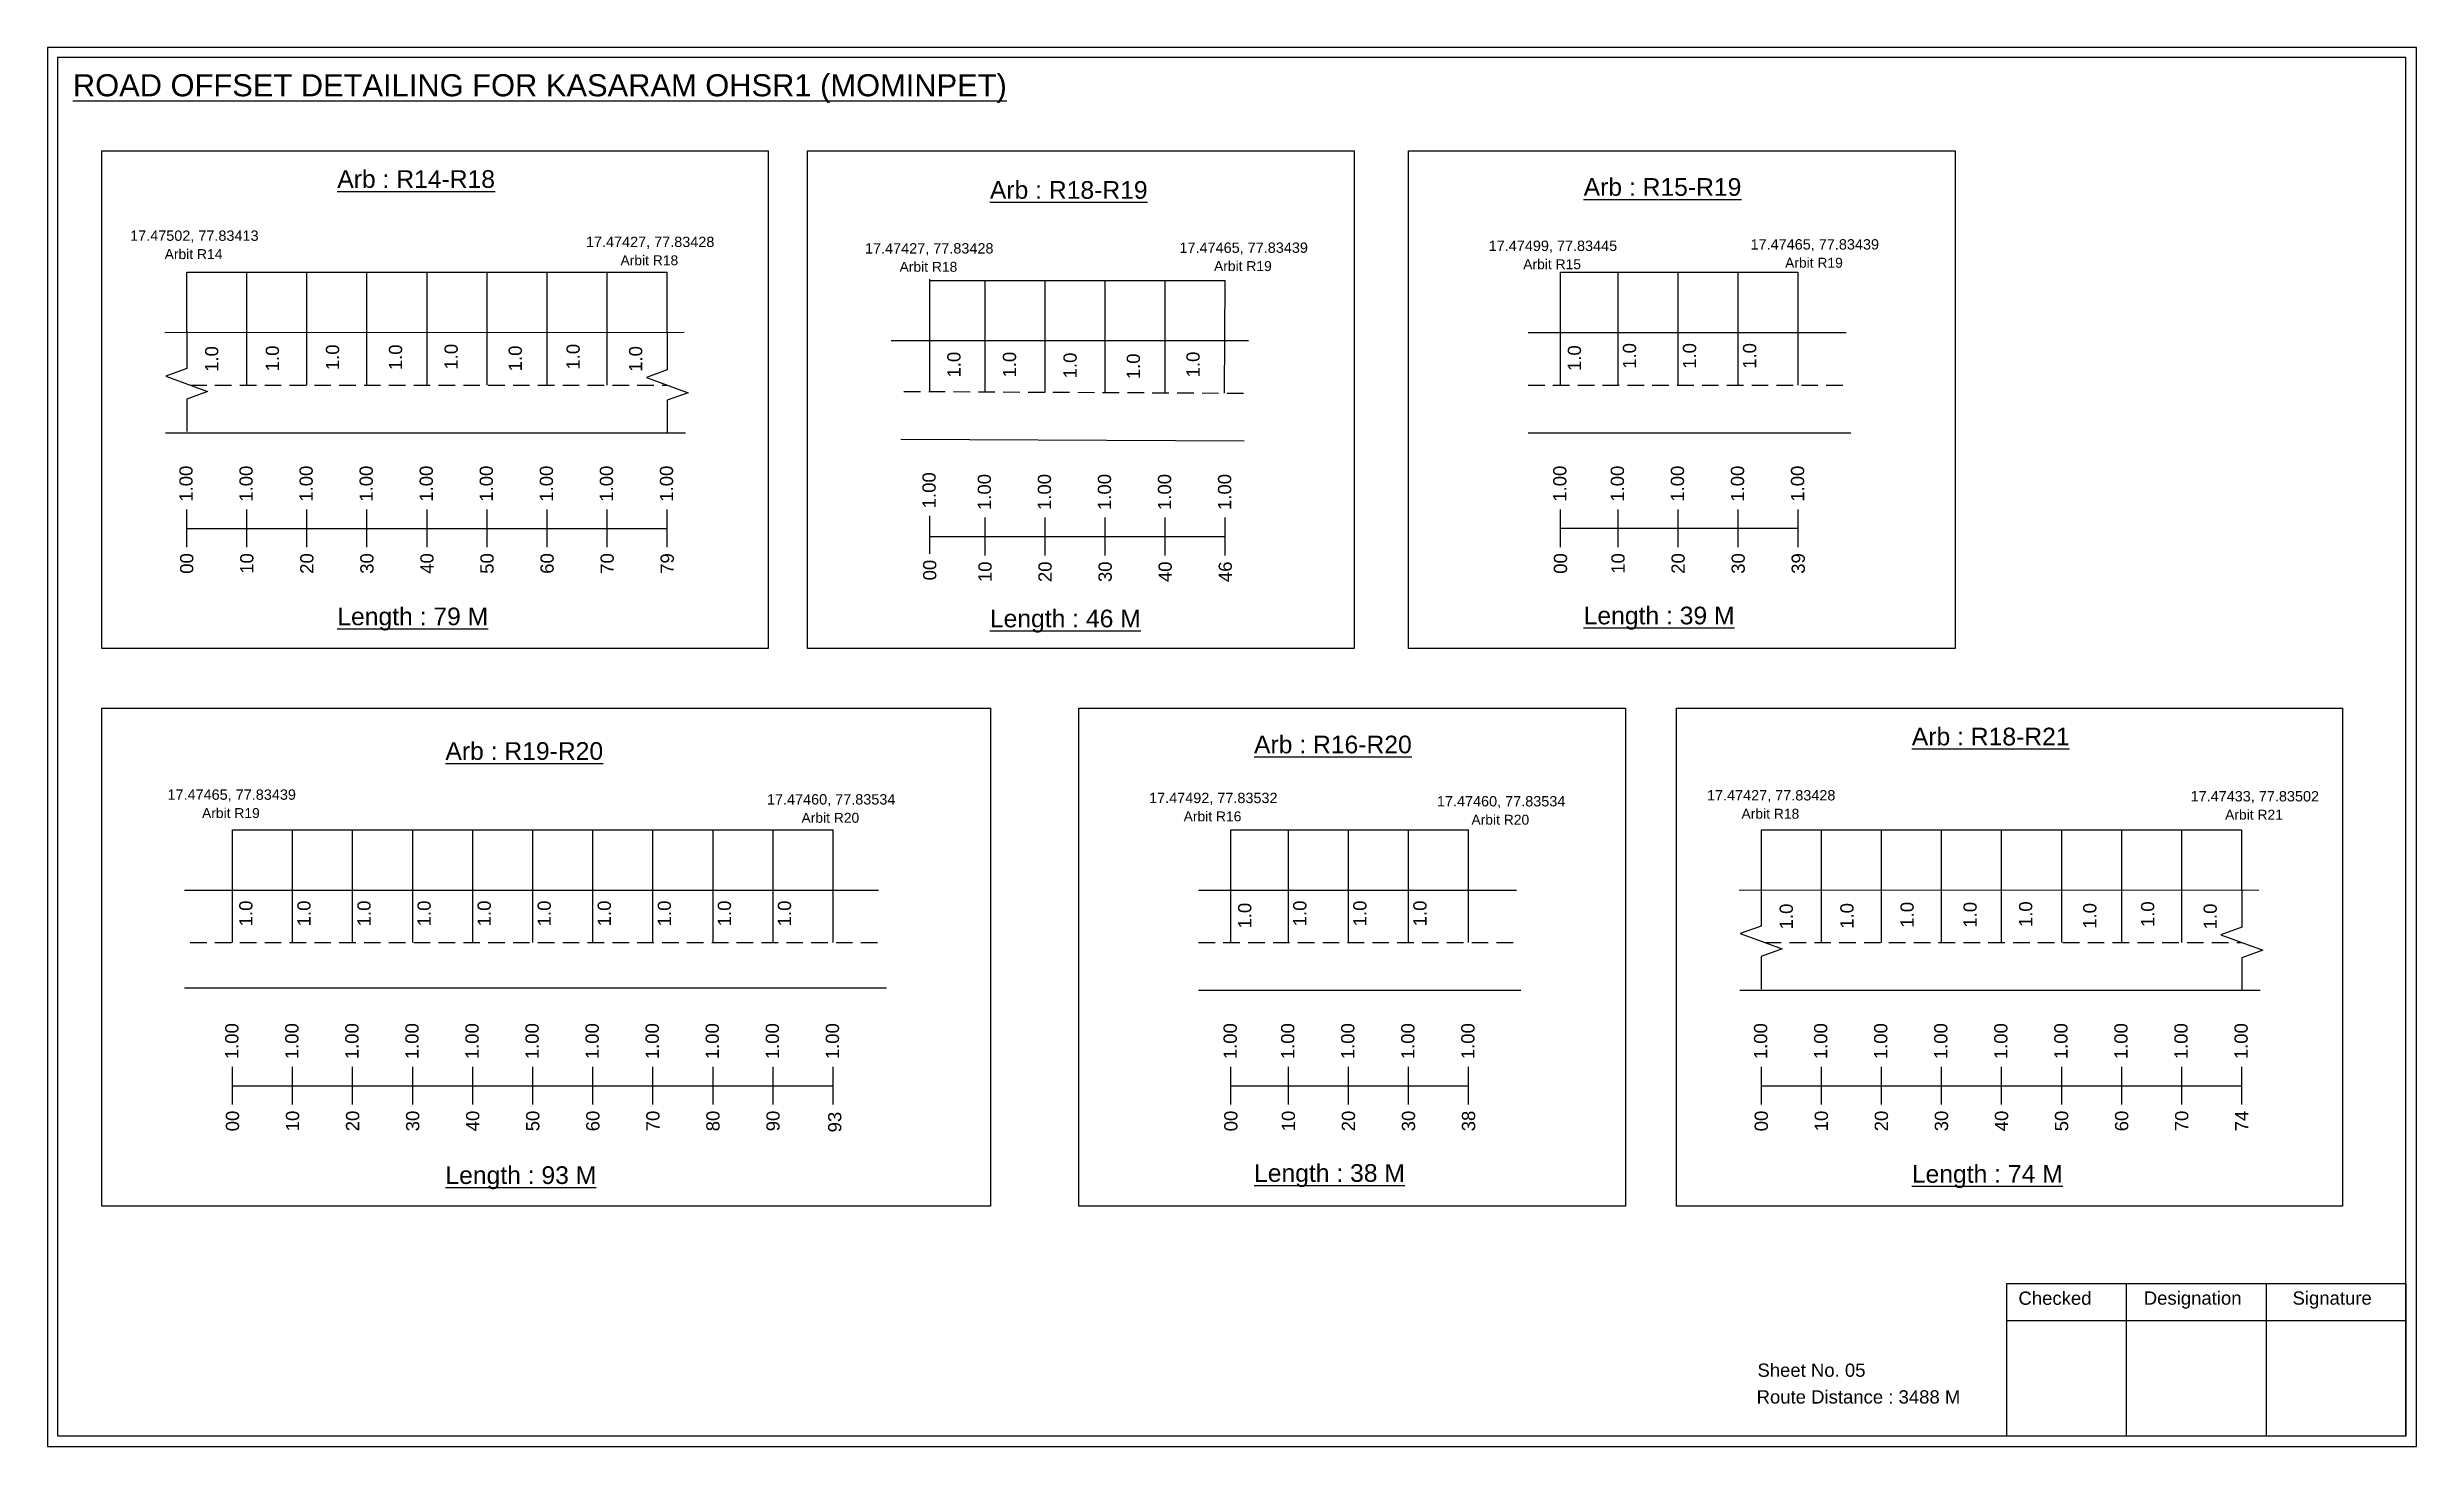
# Model space of a CAD drawing. Header units: inches. Extents: x 1472 to 9278, y 30 to 1360.
# Drawn here: x 8111 to 8648, y 954 to 1271 of the extents above; entities that cross this region are included whole.
import ezdxf

# ---------------------------------------------------------------- set-up
doc = ezdxf.new("R2010")
doc.units = ezdxf.units.IN
doc.header["$MEASUREMENT"] = 0
doc.linetypes.add('DASHED2', pattern=[0.375, 0.25, -0.125])
doc.layers.add('PDF_Geometry', color=7, linetype='Continuous')
doc.layers.add('PDF_Text', color=5, linetype='Continuous')
doc.styles.add('PDF Arial', font='arial.ttf')
doc.styles.get("Standard").update_dxf_attribs({"font": 'arial.ttf'})

msp = doc.modelspace()

# ---------------------------------------------------------------- texts
at = {"color": 242, "true_color": 0xcd2027}
for s, height, p in [('%%UROAD OFFSET DETAILING FOR KASARAM OHSR1 (MOMINPET)', 5, (8117.12, 1260.08)), ('%%UArb : R14-R18', 4, (8176.99, 1239.36)), ('%%UArb : R18-R19', 4, (8324.76, 1236.89)), ('%%UArb : R15-R19', 4, (8459.21, 1237.56)), ('%%ULength : 79 M', 4, (8176.99, 1140.36)), ('%%ULength : 46 M', 4, (8324.76, 1139.89)), ('%%ULength : 39 M', 4, (8459.21, 1140.56)), ('%%UArb : R18-R21', 4, (8533.52, 1113.17)), ('%%UArb : R19-R20', 4, (8201.47, 1109.89)), ('%%UArb : R16-R20', 4, (8384.57, 1111.37)), ('%%ULength : 93 M', 4, (8201.47, 1013.89)), ('%%ULength : 38 M', 4, (8384.57, 1014.37)), ('%%ULength : 74 M', 4, (8533.52, 1014.17))]:
    msp.add_text(s, height=height, dxfattribs=at).set_placement(p)
at = {"color": 5}
for s, height, p in [('17.47502, 77.83413', 2.34, (8130.08, 1227.37)), ('Arbit R14', 2.246, (8137.9, 1223.24)), ('17.47427, 77.83428', 2.34, (8233.29, 1225.97)), ('Arbit R18', 2.246, (8241.11, 1221.84)), ('17.47427, 77.83428', 2.34, (8296.49, 1224.5)), ('17.47465, 77.83439', 2.34, (8367.69, 1224.65)), ('17.47499, 77.83445', 2.34, (8437.71, 1225.08)), ('Arbit R15', 2.246, (8445.53, 1220.95)), ('17.47465, 77.83439', 2.34, (8497, 1225.4)), ('Arbit R19', 2.246, (8504.82, 1221.28)), ('Arbit R18', 2.246, (8304.31, 1220.37)), ('Arbit R19', 2.246, (8375.51, 1220.53)), ('17.47465, 77.83439', 2.34, (8138.54, 1100.85)), ('17.47460, 77.83534', 2.34, (8274.28, 1099.78)), ('17.47492, 77.83532', 2.34, (8360.81, 1100.1)), ('17.47460, 77.83534', 2.34, (8425.98, 1099.35)), ('17.47427, 77.83428', 2.34, (8487.13, 1100.7)), ('17.47433, 77.83502', 2.34, (8596.64, 1100.48)), ('Arbit R19', 2.246, (8146.36, 1096.72)), ('Arbit R20', 2.246, (8282.1, 1095.65)), ('Arbit R16', 2.246, (8368.63, 1095.97)), ('Arbit R20', 2.246, (8433.8, 1095.22)), ('Arbit R18', 2.246, (8494.95, 1096.57)), ('Arbit R21', 2.246, (8604.46, 1096.35))]:
    msp.add_text(s, height=height, dxfattribs=at).set_placement(p)
for p in [(8150.04, 1197.71), (8163.79, 1197.84), (8177.41, 1198.09), (8191.67, 1198.09), (8204.26, 1198.22), (8218.78, 1197.84), (8231.88, 1198.22), (8246.04, 1197.72), (8318.11, 1196.43), (8330.69, 1196.43), (8344.42, 1196.24), (8358.74, 1196.05), (8372.26, 1196.46), (8458.61, 1197.9), (8471.08, 1198.4), (8484.68, 1198.4), (8498.28, 1198.4), (8157.78, 1072.21), (8170.94, 1072.21), (8184.54, 1072.21), (8198.14, 1072.21), (8211.74, 1072.21), (8225.34, 1072.21), (8238.94, 1072.21), (8252.54, 1072.21), (8266.14, 1072.21), (8279.74, 1072.21), (8383.96, 1071.71), (8396.43, 1072.21), (8410.03, 1072.21), (8423.63, 1072.21), (8506.58, 1071.52), (8520.32, 1071.65), (8533.94, 1071.91), (8548.2, 1071.91), (8560.79, 1072.03), (8575.31, 1071.65), (8588.42, 1072.03), (8602.58, 1071.53)]:
    msp.add_text('1.0', height=3, rotation=90).set_placement(p)
at = {"color": 217, "true_color": 0x93278f}
for s, p in [('1.00', (8144.23, 1168.32)), ('1.00', (8157.83, 1168.32)), ('1.00', (8171.43, 1168.32)), ('1.00', (8185.03, 1168.32)), ('1.00', (8198.63, 1168.32)), ('1.00', (8212.23, 1168.32)), ('1.00', (8225.83, 1168.32)), ('1.00', (8239.43, 1168.32)), ('1.00', (8253.03, 1168.32)), ('1.00', (8455.3, 1168.32)), ('1.00', (8468.34, 1168.32)), ('1.00', (8481.94, 1168.32)), ('1.00', (8495.54, 1168.32)), ('1.00', (8509.14, 1168.32)), ('1.00', (8312.48, 1166.83)), ('1.00', (8325, 1166.44)), ('1.00', (8338.6, 1166.44)), ('1.00', (8352.2, 1166.44)), ('1.00', (8365.8, 1166.44)), ('1.00', (8379.4, 1166.44)), ('00', (8144.39, 1152)), ('10', (8157.99, 1152)), ('20', (8171.59, 1152)), ('30', (8185.19, 1152)), ('40', (8198.79, 1152)), ('50', (8212.39, 1152)), ('60', (8225.99, 1152)), ('70', (8239.59, 1152)), ('79', (8253.19, 1152)), ('00', (8312.63, 1150.51)), ('10', (8325.15, 1150.12)), ('20', (8338.75, 1150.12)), ('30', (8352.35, 1150.12)), ('40', (8365.95, 1150.12)), ('46', (8379.55, 1150.12)), ('00', (8455.45, 1152)), ('10', (8468.49, 1152)), ('20', (8482.09, 1152)), ('30', (8495.69, 1152)), ('39', (8509.29, 1152)), ('1.00', (8154.6, 1042.13)), ('1.00', (8168.2, 1042.13)), ('1.00', (8181.8, 1042.13)), ('1.00', (8195.4, 1042.13)), ('1.00', (8209, 1042.13)), ('1.00', (8222.6, 1042.13)), ('1.00', (8236.2, 1042.13)), ('1.00', (8249.8, 1042.13)), ('1.00', (8263.4, 1042.13)), ('1.00', (8277, 1042.13)), ('1.00', (8290.6, 1042.13)), ('1.00', (8380.66, 1042.13)), ('1.00', (8393.69, 1042.13)), ('1.00', (8407.29, 1042.13)), ('1.00', (8420.89, 1042.13)), ('1.00', (8434.49, 1042.13)), ('1.00', (8500.77, 1042.13)), ('1.00', (8514.37, 1042.13)), ('1.00', (8527.97, 1042.13)), ('1.00', (8541.57, 1042.13)), ('1.00', (8555.17, 1042.13)), ('1.00', (8568.77, 1042.13)), ('1.00', (8582.37, 1042.13)), ('1.00', (8595.97, 1042.13)), ('1.00', (8609.57, 1042.13)), ('00', (8154.75, 1025.81)), ('10', (8168.35, 1025.81)), ('20', (8181.95, 1025.81)), ('30', (8195.55, 1025.81)), ('40', (8209.15, 1025.81)), ('50', (8222.75, 1025.81)), ('60', (8236.35, 1025.81)), ('70', (8249.95, 1025.81)), ('80', (8263.55, 1025.81)), ('90', (8277.15, 1025.81)), ('93', (8291.12, 1025.56)), ('00', (8380.81, 1025.81)), ('10', (8393.84, 1025.81)), ('20', (8407.44, 1025.81)), ('30', (8421.04, 1025.81)), ('38', (8434.64, 1025.81)), ('00', (8500.92, 1025.81)), ('10', (8514.52, 1025.81)), ('20', (8528.12, 1025.81)), ('30', (8541.72, 1025.81)), ('40', (8555.32, 1025.81)), ('50', (8568.92, 1025.81)), ('60', (8582.52, 1025.81)), ('70', (8596.12, 1025.81)), ('74', (8609.72, 1025.81))]:
    msp.add_text(s, height=3, rotation=90, dxfattribs=at).set_placement(p)
for s, p in [('Sheet No. 05', (8498.56, 970.24)), ('Route Distance : 3488 M', (8498.37, 964.19))]:
    msp.add_text(s, height=3).set_placement(p)
at = {"layer": 'PDF_Text', "color": 7, "attachment_point": 7, "style": 'PDF Arial'}
for s, insert, char_height in [('Checked', (8557.66, 986.49), 3.001), ('Designation', (8586.04, 985.66), 3.0006), ('Signature', (8619.72, 985.66), 3.001)]:
    msp.add_mtext(s, dxfattribs=dict(at, insert=insert, char_height=char_height))

# ---------------------------------------------------------------- linework, layer by layer
at = {"color": 5}
for p, q in [((8142.91, 1220.26), (8251.71, 1220.26)), ((8311.15, 1218.38), (8378.07, 1218.38)), ((8453.98, 1220.26), (8507.81, 1220.26)), ((8153.27, 1094.07), (8289.27, 1094.07)), ((8379.33, 1094.07), (8433.17, 1094.07)), ((8499.45, 1094.07), (8608.25, 1094.07))]:
    msp.add_line(p, q, dxfattribs=at)
for p, q in [((8142.91, 1206.61), (8142.91, 1220.26)), ((8156.51, 1194.72), (8156.51, 1220.26)), ((8170.11, 1194.72), (8170.11, 1220.26)), ((8183.71, 1194.72), (8183.71, 1220.26)), ((8197.31, 1194.72), (8197.31, 1220.26)), ((8210.91, 1194.72), (8210.91, 1220.26)), ((8224.51, 1194.72), (8224.51, 1220.26)), ((8238.11, 1194.72), (8238.11, 1220.26)), ((8251.71, 1206.61), (8251.71, 1220.26)), ((8311.15, 1193.15), (8311.15, 1218.68)), ((8323.67, 1193.1), (8323.67, 1218.38)), ((8337.27, 1193.04), (8337.27, 1218.38)), ((8350.87, 1193.11), (8350.87, 1218.38)), ((8364.47, 1192.85), (8364.47, 1218.38)), ((8377.85, 1192.88), (8378.07, 1218.38)), ((8453.98, 1194.72), (8453.98, 1220.26)), ((8467.01, 1194.72), (8467.01, 1220.26)), ((8480.61, 1194.72), (8480.61, 1220.26)), ((8494.21, 1194.72), (8494.21, 1220.26)), ((8507.81, 1194.72), (8507.81, 1220.26)), ((8137.91, 1206.61), (8255.53, 1206.67)), ((8383.32, 1204.71), (8302.37, 1204.71)), ((8446.63, 1206.61), (8518.67, 1206.61)), ((8138.06, 1183.92), (8255.84, 1183.92)), ((8304.58, 1182.51), (8382.3, 1182.07)), ((8446.63, 1183.92), (8519.67, 1183.92)), ((8153.27, 1068.54), (8153.27, 1094.07)), ((8166.87, 1068.54), (8166.87, 1094.07)), ((8180.47, 1068.54), (8180.47, 1094.07)), ((8194.07, 1068.54), (8194.07, 1094.07)), ((8207.67, 1068.54), (8207.67, 1094.07)), ((8221.27, 1068.54), (8221.27, 1094.07)), ((8234.87, 1068.54), (8234.87, 1094.07)), ((8248.47, 1068.54), (8248.47, 1094.07)), ((8262.07, 1068.54), (8262.07, 1094.07)), ((8275.67, 1068.54), (8275.67, 1094.07)), ((8289.27, 1068.54), (8289.27, 1094.07)), ((8379.33, 1068.54), (8379.33, 1094.07)), ((8392.37, 1068.54), (8392.37, 1094.07)), ((8405.97, 1068.54), (8405.97, 1094.07)), ((8419.57, 1068.54), (8419.57, 1094.07)), ((8433.17, 1068.54), (8433.17, 1094.07)), ((8499.45, 1080.43), (8499.45, 1094.07)), ((8513.05, 1068.54), (8513.05, 1094.07)), ((8526.65, 1068.54), (8526.65, 1094.07)), ((8540.25, 1068.54), (8540.25, 1094.07)), ((8553.85, 1068.54), (8553.85, 1094.07)), ((8567.45, 1068.54), (8567.45, 1094.07)), ((8581.05, 1068.54), (8581.05, 1094.07)), ((8594.65, 1068.54), (8594.65, 1094.07)), ((8608.25, 1080.42), (8608.25, 1094.07)), ((8142.4, 1080.42), (8299.55, 1080.42)), ((8371.99, 1080.42), (8444.02, 1080.42)), ((8494.45, 1080.42), (8612.06, 1080.48)), ((8301.38, 1058.23), (8142.4, 1058.23)), ((8371.99, 1057.74), (8445.02, 1057.74)), ((8494.59, 1057.74), (8612.37, 1057.74))]:
    msp.add_line(p, q)
at = {"linetype": 'DASHED2', "ltscale": 15}
for p, q in [((8143.67, 1194.72), (8251.71, 1194.72)), ((8305.29, 1193.29), (8383.58, 1192.88)), ((8446.63, 1194.72), (8519.17, 1194.72)), ((8143.67, 1068.54), (8299.55, 1068.54)), ((8371.99, 1068.54), (8444.52, 1068.54)), ((8500.21, 1068.54), (8608.25, 1068.54))]:
    msp.add_line(p, q, dxfattribs=at)
at = {"color": 217, "true_color": 0x93278f}
for p, q in [((8142.91, 1158.03), (8142.91, 1166.58)), ((8156.51, 1158.03), (8156.51, 1166.58)), ((8170.11, 1158.03), (8170.11, 1166.58)), ((8183.71, 1158.03), (8183.71, 1166.58)), ((8197.31, 1158.03), (8197.31, 1166.58)), ((8210.91, 1158.03), (8210.91, 1166.58)), ((8224.51, 1158.03), (8224.51, 1166.58)), ((8238.11, 1158.03), (8238.11, 1166.58)), ((8251.71, 1158.03), (8251.71, 1166.58)), ((8311.15, 1156.54), (8311.15, 1165.09)), ((8323.67, 1156.15), (8323.67, 1164.71)), ((8337.27, 1156.15), (8337.27, 1164.71)), ((8350.87, 1156.15), (8350.87, 1164.71)), ((8364.47, 1156.15), (8364.47, 1164.71)), ((8378.07, 1156.15), (8378.07, 1164.71)), ((8453.98, 1158.03), (8453.98, 1166.58)), ((8467.01, 1158.03), (8467.01, 1166.58)), ((8480.61, 1158.03), (8480.61, 1166.58)), ((8494.21, 1158.03), (8494.21, 1166.58)), ((8507.81, 1158.03), (8507.81, 1166.58)), ((8142.91, 1162.29), (8251.71, 1162.29)), ((8311.15, 1160.42), (8378.07, 1160.43)), ((8453.98, 1162.3), (8507.81, 1162.31)), ((8153.27, 1031.84), (8153.27, 1040.39)), ((8153.27, 1036.11), (8289.27, 1036.13)), ((8166.87, 1031.84), (8166.87, 1040.39)), ((8180.47, 1031.84), (8180.47, 1040.39)), ((8194.07, 1031.84), (8194.07, 1040.39)), ((8207.67, 1031.84), (8207.67, 1040.39)), ((8221.27, 1031.84), (8221.27, 1040.39)), ((8234.87, 1031.84), (8234.87, 1040.39)), ((8248.47, 1031.84), (8248.47, 1040.39)), ((8262.07, 1031.84), (8262.07, 1040.39)), ((8275.67, 1031.84), (8275.67, 1040.39)), ((8289.27, 1031.84), (8289.27, 1040.39)), ((8379.33, 1031.84), (8379.33, 1040.39)), ((8379.33, 1036.11), (8433.17, 1036.12)), ((8392.37, 1031.84), (8392.37, 1040.39)), ((8405.97, 1031.84), (8405.97, 1040.39)), ((8419.57, 1031.84), (8419.57, 1040.39)), ((8433.17, 1031.84), (8433.17, 1040.39)), ((8499.45, 1031.84), (8499.45, 1040.39)), ((8499.45, 1036.11), (8608.25, 1036.11)), ((8513.05, 1031.84), (8513.05, 1040.39)), ((8526.65, 1031.84), (8526.65, 1040.39)), ((8540.25, 1031.84), (8540.25, 1040.39)), ((8553.85, 1031.84), (8553.85, 1040.39)), ((8567.45, 1031.84), (8567.45, 1040.39)), ((8581.05, 1031.84), (8581.05, 1040.39)), ((8594.65, 1031.84), (8594.65, 1040.39)), ((8608.25, 1031.84), (8608.25, 1040.39))]:
    msp.add_line(p, q, dxfattribs=at)
for points in [[(8123.68, 1247.74), (8274.53, 1247.74), (8274.53, 1135.06), (8123.68, 1135.06)], [(8283.45, 1247.74), (8407.25, 1247.74), (8407.25, 1135.06), (8283.45, 1135.06)], [(8419.51, 1247.74), (8543.32, 1247.74), (8543.32, 1135.06), (8419.51, 1135.06)], [(8123.68, 1121.56), (8324.92, 1121.56), (8324.92, 1008.88), (8123.68, 1008.88)], [(8344.87, 1121.56), (8468.67, 1121.56), (8468.67, 1008.88), (8344.87, 1008.88)], [(8480.22, 1121.56), (8631.07, 1121.56), (8631.07, 1008.88), (8480.22, 1008.88)]]:
    msp.add_lwpolyline(points, close=True)
at = {"linetype": 'Continuous'}
for points in [[(8142.89, 1206.89), (8142.89, 1198.46), (8138.15, 1196.73), (8147.63, 1193.28), (8142.89, 1191.56), (8142.89, 1184.21)], [(8251.71, 1206.61), (8251.71, 1198.18), (8246.97, 1196.45), (8256.45, 1193), (8251.71, 1191.27), (8251.71, 1183.92)], [(8499.43, 1080.7), (8499.43, 1072.27), (8494.68, 1070.55), (8504.17, 1067.09), (8499.43, 1065.37), (8499.43, 1058.02)], [(8608.25, 1080.42), (8608.25, 1071.99), (8603.5, 1070.26), (8612.99, 1066.81), (8608.25, 1065.08), (8608.25, 1057.74)]]:
    msp.add_lwpolyline(points, dxfattribs=at)
at = {"layer": 'PDF_Geometry'}
for points in [[(8111.34, 1271.15), (8111.34, 954.44), (8647.82, 954.44), (8647.82, 1271.15)], [(8113.67, 1268.83), (8113.67, 956.86), (8645.4, 956.86), (8645.4, 1268.83)]]:
    msp.add_lwpolyline(points, close=True, dxfattribs=at)
at = {"layer": 'PDF_Geometry', "color": 242, "true_color": 0xcc1f26}
msp.add_lwpolyline([(8645.4, 956.77), (8555.06, 956.77), (8555.06, 991.38), (8645.4, 991.38)], close=True, dxfattribs=at)
for points in [[(8582.04, 991.38), (8582.04, 956.77)], [(8613.76, 991.38), (8613.76, 956.77)], [(8555.06, 983.01), (8645.4, 983.01)]]:
    msp.add_lwpolyline(points, dxfattribs=at)

msp.set_redraw_order([(e.dxf.handle, doc.entitydb.next_handle()) for e in msp.query("TEXT MTEXT ATTDEF DIMENSION ARC_DIMENSION")])  # texts and dimensions are drawn at this point

doc.saveas('drawing.dxf')
